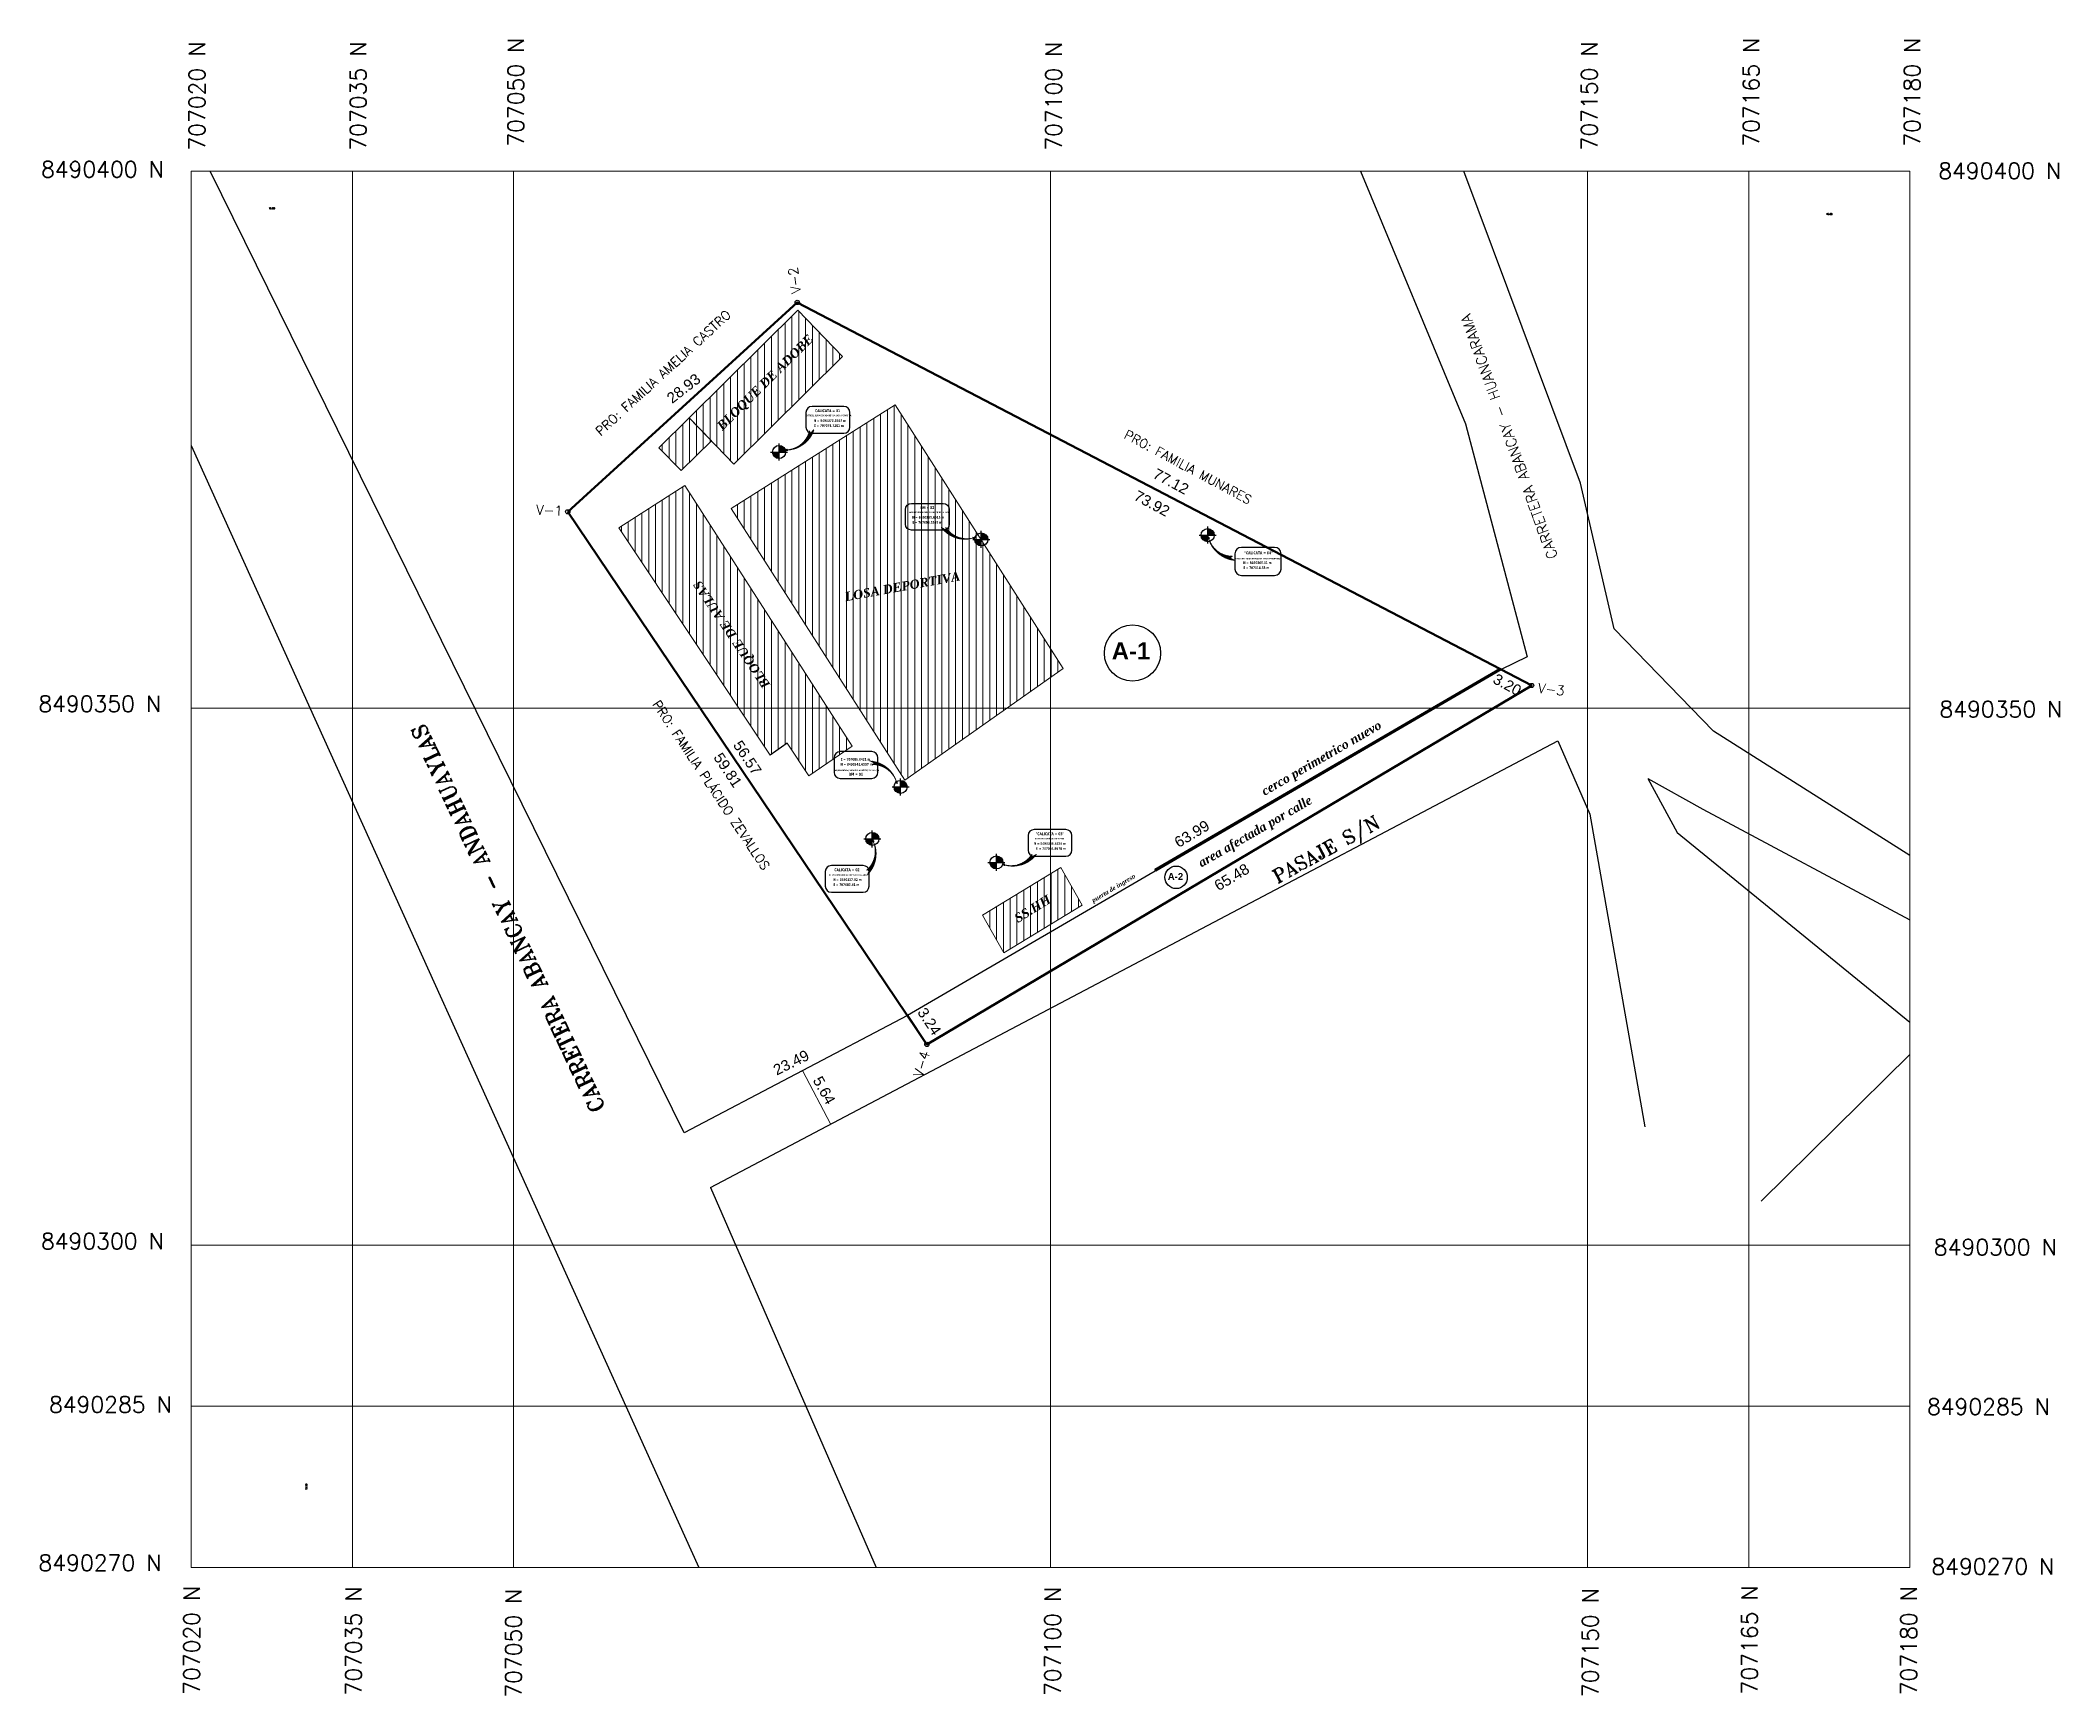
# Model space of a CAD drawing. Header units: metres. Extents: x 706106 to 709341, y 8490035 to 8490642.
# Drawn here: x 706106.3 to 706294.3, y 8490035.3 to 8490189.4 of the extents above; entities that cross this region are included whole.
import ezdxf
from ezdxf.enums import TextEntityAlignment as Align

# ---------------------------------------------------------------- set-up
doc = ezdxf.new("R2010")
doc.units = ezdxf.units.M
for name, color, linetype, lineweight in [('1-blanco', 7, 'Continuous', 25), ('auxiliar', 1, 'Continuous', 9), ('BLOQUES', 7, 'Continuous', 60), ('detalles', 84, 'Continuous', 25), ('V-INTEREG', 5, 'Continuous', 5)]:
    doc.layers.add(name, color=color, linetype=linetype, lineweight=lineweight)
for name, color, linetype in [('C-ANNO-MATC-TEXT', 150, 'Continuous'), ('C-HYDR-CTCH-HDPT', 2, 'Continuous'), ('C-PROP-BRNG', 92, 'Continuous'), ('C-ROAD-SECT-DIAG', 212, 'Continuous'), ('C-ROAD-TEXT', 11, 'Continuous'), ('C-SSWR-PIPE-PATT', 7, 'Continuous'), ('C-STRM-STRC', 170, 'Continuous'), ('CALLES', 7, 'Continuous'), ('graf-02', 4, 'Continuous'), ('V-SITE-VEGE', 80, 'Continuous')]:
    doc.layers.add(name, color=color, linetype=linetype)
doc.styles.add('COTAS', font='arial.ttf')
doc.styles.add('MtXpl_Palatino_Linot', font='')
doc.styles.add('MtXpl_Verdana', font='')
doc.styles.add('ROMANT', font='romant.shx')
doc.styles.get("Standard").update_dxf_attribs({"font": 'simplex.shx'})
doc.styles.get('MtXpl_Palatino_Linot').set_extended_font_data('Palatino Linotype', italic=True, bold=True)
doc.styles.get('MtXpl_Verdana').set_extended_font_data('Verdana', bold=True)
doc.dimstyles.new('ESC. 1.1000 sin linea', dxfattribs={"dimtxt": 0.15, "dimasz": 0.7, "dimexe": 0.15, "dimexo": 0.2, "dimgap": 0.5, "dimtad": 1, "dimzin": 1, "dimdsep": 46, "dimtxsty": 'Standard', "dimblk": 'DOT', "dimcen": 2.1665, "dimse1": 1, "dimse2": 1, "dimsd1": 1, "dimsd2": 1, "dimadec": 0, "dimazin": 0, "dimtfac": 1, "dimtmove": 0, "dimatfit": 3, "dimldrblk": 'DOT', "dimfxl": 0.15, "dimarcsym": 0})
pattern_1 = [(90, (-898.174, -30.42453), (-0.635, 0), [])]

msp = doc.modelspace()

# ---------------------------------------------------------------- texts
at = {"char_height": 1, "attachment_point": 5, "style": 'COTAS'}
for s, insert, rotation in [('28.93', (706166.155, 8490157.0319), 37.701128), ('77.12', (706211.5269, 8490148.3703), 331.759361), ('73.92', (706209.7487, 8490146.3201), 331.759361), ('3.20', (706242.8312, 8490129.4466), 331.759361), ('56.57', (706172.0833, 8490122.6413), 303.58729), ('59.81', (706170.2648, 8490121.4954), 303.58729), ('63.99', (706213.4716, 8490115.5563), 31.074812), ('65.48', (706217.1866, 8490111.5261), 31.074812), ('3.24', (706189.0272, 8490098.0921), 303.58729), ('23.49', (706176.1609, 8490094.2592), 26.371925), ('5.64', (706179.2336, 8490091.6769), 299.032308)]:
    msp.add_mtext(s, dxfattribs=dict(at, insert=insert, rotation=rotation))
at = {"layer": '1-blanco', "linetype": 'Continuous', "lineweight": 9, "attachment_point": 8, "rotation": 0.014456}
for s, insert, char_height in [('{\\fArial|b1|i0|c0|p34;A-1}', (706207.7988, 8490131.7966), 1.592525), ('{\\fArial|b1|i0|c0|p34;A-2}', (706211.9423, 8490111.2715), 0.63701)]:
    msp.add_mtext(s, dxfattribs=dict(at, insert=insert, char_height=char_height))
at = {"layer": 'auxiliar', "char_height": 0.9, "attachment_point": 5}
for s, insert, rotation in [('\\A1;V-2', (706176.4683, 8490167.0828), 97.68051), ('\\A1;V-1', (706153.651, 8490145.6797), 357.715329), ('\\A1;V-3', (706246.9351, 8490129.0072), 353.525891), ('\\A1;V-4', (706188.3054, 8490094.125), 73.061404)]:
    msp.add_mtext(s, dxfattribs=dict(at, insert=insert, rotation=rotation))
at = {"layer": 'BLOQUES', "lineweight": 25, "char_height": 1.5, "attachment_point": 5, "rotation": 90}
for s, insert in [('707050 N', (706150.5349, 8490184.6146)), ('707165 N', (706265.5376, 8490184.6146)), ('707180 N', (706280.5376, 8490184.6146)), ('707020 N', (706120.8442, 8490184.2477)), ('707035 N', (706135.8442, 8490184.2477)), ('707100 N', (706200.5983, 8490184.2432)), ('707150 N', (706250.4742, 8490184.2702)), ('707020 N', (706120.3479, 8490040.4738)), ('707035 N', (706135.4068, 8490040.4102)), ('707050 N', (706150.3174, 8490040.2062)), ('707100 N', (706200.5048, 8490040.37)), ('707150 N', (706250.5681, 8490040.2594)), ('707165 N', (706265.3847, 8490040.5081)), ('707180 N', (706280.2092, 8490040.4336))]:
    msp.add_mtext(s, dxfattribs=dict(at, insert=insert))
at = {"layer": 'BLOQUES', "lineweight": 25, "char_height": 1.5, "attachment_point": 5}
for s, insert in [('8490400 N', (706112.038, 8490177.4285)), ('8490400 N', (706288.683, 8490177.286)), ('8490350 N', (706111.7903, 8490127.6603)), ('8490350 N', (706288.7938, 8490127.1594)), ('8490300 N', (706112.0357, 8490077.6296)), ('8490300 N', (706288.2713, 8490077.0832)), ('8490285 N', (706112.7816, 8490062.4174)), ('8490285 N', (706287.6293, 8490062.2277)), ('8490270 N', (706111.8109, 8490047.6737)), ('8490270 N', (706288.0428, 8490047.3359))]:
    msp.add_mtext(s, dxfattribs=dict(at, insert=insert))
at = {"layer": 'C-PROP-BRNG', "color": 42, "style": 'MtXpl_Palatino_Linot'}
for s, rotation, p in [('BLOQUE DE ADOBE', 44.763356, (706169.7572, 8490153.0662)), ('BLOQUE DE AULAS', 123.875011, (706174.246, 8490129.4626)), ('LOSA DEPORTIVA', 10.322382, (706181.2513, 8490137.2151)), ('SS.HH', 31.792076, (706197.2741, 8490107.2482))]:
    msp.add_text(s, height=0.84375, rotation=rotation, dxfattribs=at).set_placement(p)
at = {"layer": 'C-PROP-BRNG', "color": 0, "style": 'MtXpl_Palatino_Linot'}
for s, height, rotation, p in [('cerco perimetrico nuevo', 0.84375, 30.069977, (706220.2483, 8490119.0894)), ('area afectada por calle', 0.84375, 30.069977, (706214.3643, 8490112.4261)), ('puerta de ingreso', 0.421875, 30.844312, (706204.2987, 8490109.1474, -1497.5))]:
    msp.add_text(s, height=height, rotation=rotation, dxfattribs=at).set_placement(p)
at = {"layer": 'C-ROAD-TEXT', "color": 6, "style": 'MtXpl_Verdana', "width": 0.75}
for s, height, p in [('ENTRE EL BLOQUE DE ADOBE Y LA LOSA  DEPORTIVA', 0.130913, (706177.5591, 8490154.4458, -3438.2777)), ('N = 9490373.8467 m', 0.234375, (706178.2816, 8490153.9191, -3505.372)), ('E = 707074.7281 m', 0.234375, (706178.2852, 8490153.4519, -3505.372)), ('CALICATA = 01', 0.257812, (706178.3837, 8490154.8235, -3568.7534)), ('"INICIO DEL TALUD DETRAS DEL CERCO PERIMETRICO"', 0.130913, (706217.5062, 8490141.1042, -26.8377)), ('N = 8490366.11 m', 0.234375, (706218.25, 8490140.6864, -26.8377)), ('E = 707114.63 m', 0.234375, (706218.2535, 8490140.2192, -26.8377)), ('"CALICATA = 04"', 0.257812, (706218.3521, 8490141.5908, -90.2191)), ('N = 8490335.6326 m', 0.234375, (706198.7661, 8490114.5384, -520.5089)), ('AL PIE DEL MONTÍCULO DE TIERRA ', 0.130913, (706198.8398, 8490115.0336, -453.4146)), ('"CALICATA = 03"', 0.257812, (706198.9345, 8490115.4308, -583.8902)), ('E = 707094.9578 m', 0.234375, (706198.9695, 8490114.0712, -520.5089)), ('CALICATA = 02', 0.257812, (706180.1824, 8490112.0832, -63.3814)), ('EN LA PARTE LIBRE AL COSTADO DE LA LOSA ', 0.130913, (706179.6833, 8490111.6606, 67.0943)), ('N = 8490337.82 m', 0.234375, (706180.0803, 8490111.1788)), ('E = 707083.41 m', 0.234375, (706180.0839, 8490110.7116))]:
    msp.add_text(s, height=height, dxfattribs=at).set_placement(p)
at = {"layer": 'C-ROAD-TEXT', "color": 3, "style": 'MtXpl_Verdana', "width": 0.75}
for s, height, p in [('BM = 02', 0.25781, (706188.1786, 8490145.8085, -570.4714)), ('MONUMENTADO PARALELO AL EJE DE LA LOSA', 0.130913, (706187.1523, 8490145.4206, -439.9957)), ('N = 8490365.6915 m', 0.234375, (706187.4295, 8490144.9067, -507.09)), ('E = 707093.5555 m', 0.234375, (706187.4375, 8490144.4395, -507.09)), ('MONUMENTADO PARALELO AL VÉRTICE DE LA LOSA', 0.130913, (706180.2375, 8490121.395, -439.9567)), ('N = 8490342.6597 m', 0.234375, (706180.7551, 8490121.9174, -507.051)), ('E = 707086.0421 m', 0.234375, (706180.7631, 8490122.3846, -507.051)), ('BM = 01', 0.25781, (706181.5389, 8490120.9817, -570.4324))]:
    msp.add_text(s, height=height, dxfattribs=at).set_placement(p)
at = {"layer": 'CALLES', "style": 'ROMANT'}
for s, height, rotation, p in [('CARRETERA ABANCAY - HUANCARAMA', 0.95625, 109.833543, (706243.004, 8490152.5338)), ('PRO: FAMILIA AMELIA CASTRO', 0.85, 42.594273, (706164.2477, 8490158.4837)), ('PRO: FAMILIA MUNARES', 0.85, 331.815482, (706213.1065, 8490149.7022)), ('PRO: FAMILIA PLÁCIDO ZEVALLOS', 0.85, 303.595643, (706168.8349, 8490120.1755, 3004)), ('CARRETERA ABANCAY - ANDAHUAYLAS', 1.434375, 115.177535, (706149.7984, 8490107.6812)), ('PASAJE S/N', 1.275, 28.669802, (706226.0096, 8490114.0517))]:
    msp.add_text(s, height=height, rotation=rotation, dxfattribs=at).set_placement(p, align=Align.MIDDLE)

# ---------------------------------------------------------------- blocks, each defined once
blk = doc.blocks.new('bm')
for p, q in [((-0.13, 0), (0.13, 0)), ((0, -0.13), (0, 0.13))]:
    blk.add_line(p, q)
at = {"const_width": 0.1}
for points in [[(-0.05, 0, 0.414214), (0, -0.05, 1)], [(0.05, 0, 0.414214), (0, 0.05, 1)]]:
    blk.add_lwpolyline(points, format="xyb", dxfattribs=at)
blk.add_circle((0, 0), 0.1)
blk = doc.blocks.new('_Dot')
at = {"layer": 'graf-02', "color": 0, "lineweight": -2}
blk.add_line((-0.5, 0), (-1, 0), dxfattribs=at)
at = {"layer": 'graf-02', "color": 0, "const_width": 0.5}
blk.add_lwpolyline([(-0.25, 0, 1), (0.25, 0, 1)], format="xyb", close=True, dxfattribs=at)
blk = doc.blocks.new('*D17')
at = {"layer": 'Defpoints', "color": 0, "transparency": 16777216}
for p in [(706120.31, 8490173.23), (706135.31, 8490173.23), (706135.31, 8490173.23)]:
    blk.add_point(p, dxfattribs=at)
at = {"layer": 'C-HYDR-CTCH-HDPT', "color": 0, "transparency": 16777216, "insert": (706127.81, 8490173.8), "char_height": 0.15, "attachment_point": 5}
blk.add_mtext('15.00', dxfattribs=at)
blk = doc.blocks.new('*D18')
at = {"layer": 'Defpoints', "color": 0, "transparency": 16777216}
for p in [(706131.61, 8490062.26), (706131.61, 8490047.26), (706131.61, 8490047.26)]:
    blk.add_point(p, dxfattribs=at)
at = {"layer": 'C-HYDR-CTCH-HDPT', "color": 0, "transparency": 16777216, "insert": (706131.03, 8490054.76), "char_height": 0.15, "attachment_point": 5, "rotation": 90}
blk.add_mtext('15.00', dxfattribs=at)
blk = doc.blocks.new('*D19')
at = {"layer": 'Defpoints', "color": 0, "transparency": 16777216}
for p in [(706265.31, 8490172.68), (706280.31, 8490172.68), (706280.31, 8490172.68)]:
    blk.add_point(p, dxfattribs=at)
at = {"layer": 'C-HYDR-CTCH-HDPT', "color": 0, "transparency": 16777216, "insert": (706272.81, 8490173.26), "char_height": 0.15, "attachment_point": 5}
blk.add_mtext('15.00', dxfattribs=at)

# ---------------------------------------------------------------- dimensions: what is measured, and where the dimension line sits
at = {"layer": 'C-HYDR-CTCH-HDPT'}
for p1, p2, picture, middle in [((706120.3108, 8490173.2297), (706135.3108, 8490173.2297), '*D17', (706127.8108, 8490173.8047)), ((706265.3108, 8490172.683), (706280.3108, 8490172.683), '*D19', (706272.8108, 8490173.258)), ((706131.6057, 8490062.2642), (706131.6057, 8490047.2642), '*D18', (706131.0307, 8490054.7642))]:
    dim = msp.add_aligned_dim(p1=p1, p2=p2, distance=0, dimstyle='ESC. 1.1000 sin linea', dxfattribs=at)
    dim.commit()
    dim.dimension.update_dxf_attribs({"geometry": picture, "text_midpoint": middle})

# ---------------------------------------------------------------- hatches: boundary and pattern name
at = {"layer": 'BLOQUES', "lineweight": 0}
h = msp.add_hatch(dxfattribs=at)
h.set_pattern_fill('ANSI31', color=256, scale=0.2, angle=45)
h.set_pattern_definition(pattern_1)
h.paths.add_polyline_path([(706180.9372, 8490160.0074), (706170.8357, 8490149.9846), (706166.6757, 8490154.2898), (706176.7772, 8490164.3126)])
h.paths.add_polyline_path([(706169.9509, 8490152.4678), (706178.9033, 8490161.3466), (706177.7039, 8490162.556), (706168.7514, 8490153.6772)], flags=24)
h = msp.add_hatch(dxfattribs=at)
h.set_pattern_fill('ANSI31', color=256, scale=0.2, angle=45)
h.set_pattern_definition(pattern_1)
h.paths.add_polyline_path([(706170.5799, 8490145.837), (706186.748, 8490120.553), (706201.4908, 8490130.952), (706185.8371, 8490155.4995)])
h.paths.add_polyline_path([(706181.0781, 8490136.9321), (706192.3232, 8490138.9802), (706192.0855, 8490140.2854), (706180.8404, 8490138.2372)], flags=24)
h.paths.add_polyline_path([(706174.8703, 8490129.5398), (706167.9937, 8490139.7828), (706166.5795, 8490138.8334), (706173.456, 8490128.5904)], flags=24)
h.paths.add_polyline_path([(706169.9509, 8490152.4678), (706178.9033, 8490161.3466), (706177.7039, 8490162.556), (706168.7514, 8490153.6772)], flags=24)
h = msp.add_hatch(dxfattribs=at)
h.set_pattern_fill('ANSI31', color=256, scale=0.2, angle=45)
h.set_pattern_definition(pattern_1)
h.paths.add_polyline_path([(706168.7468, 8490152.1465), (706165.9342, 8490149.3812), (706163.8447, 8490151.5064), (706166.6757, 8490154.2898)])
h = msp.add_hatch(dxfattribs=at)
h.set_pattern_fill('ANSI31', color=256, scale=0.2, angle=45)
h.set_pattern_definition(pattern_1)
h.paths.add_polyline_path([(706181.8434, 8490123.7242), (706177.8185, 8490120.946), (706175.7899, 8490123.9978), (706174.1916, 8490122.8946), (706160.1322, 8490144.0461), (706166.25, 8490147.9898)])
h.paths.add_polyline_path([(706181.0781, 8490136.9321), (706192.3232, 8490138.9802), (706192.0855, 8490140.2854), (706180.8404, 8490138.2372)], flags=24)
h.paths.add_polyline_path([(706174.8703, 8490129.5398), (706167.9937, 8490139.7828), (706166.5795, 8490138.8334), (706173.456, 8490128.5904)], flags=24)
h = msp.add_hatch(dxfattribs=at)
h.set_pattern_fill('ANSI31', color=256, scale=0.2, angle=45)
h.set_pattern_definition(pattern_1)
h.paths.add_polyline_path([(706203.2513, 8490108.9068), (706201.258, 8490112.4211), (706193.97, 8490107.9949), (706195.9633, 8490104.4806)])
h.paths.add_polyline_path([(706197.2162, 8490106.9221), (706200.6744, 8490109.0656), (706199.976, 8490110.1925), (706196.5178, 8490108.0489)], flags=24)
at = {"layer": 'V-INTEREG', "lineweight": 0}
h = msp.add_hatch(dxfattribs=at)
h.set_pattern_fill('ANSI31', color=8, scale=0.027191, angle=-193.688975, style=0)
h.set_pattern_definition([(211.311025, (706176.4634896, 8490147.50781), (0.0017663499, -0.0029038762), [])])
edge = h.paths.add_edge_path()
edge.add_line((706178.2746, 8490153.2001), (706177.9812, 8490152.8464))
edge.add_line((706177.9812, 8490152.8464), (706177.8747, 8490153.0756))
edge.add_arc((706175.6234, 8490153.6078), 2.3134, 273.126986, 346.699516, ccw=False)
edge.add_arc((706175.6531, 8490154.0528), 2.7566, 272.004722, 341.981115)
h.paths.add_polyline_path([(706175.8058, 8490151.3723), (706175.7496, 8490151.2979), (706175.8286, 8490151.2341), (706175.5533, 8490151.2699)])
h = msp.add_hatch(dxfattribs=at)
h.set_pattern_fill('ANSI31', color=8, scale=0.027191, angle=-212.683187, style=0)
h.set_pattern_definition([(192.31681, (706194.0255837, 8490139.299304), (0.0007250424, -0.003320663), [])])
edge = h.paths.add_edge_path()
edge.add_line((706190.1416, 8490144.0922), (706190.5342, 8490143.8532))
edge.add_line((706190.5342, 8490143.8532), (706190.5602, 8490144.1046))
edge.add_arc((706192.5157, 8490145.3406), 2.3134, 212.294696, 285.867226)
edge.add_arc((706192.3428, 8490145.7517), 2.7566, 217.013097, 286.98949, ccw=False)
h.paths.add_polyline_path([(706193.0708, 8490143.1674), (706193.1483, 8490143.1154), (706193.0943, 8490143.0293), (706193.3429, 8490143.1528)])
h = msp.add_hatch(dxfattribs=at)
h.set_pattern_fill('ANSI31', color=8, scale=0.027191, angle=-73.516556, style=0)
h.set_pattern_definition([(331.483444, (706219.621728, 8490148.888675), (0.0016226757, 0.0029865386), [])])
edge = h.paths.add_edge_path()
edge.add_line((706217.4413, 8490141.0339), (706217.032, 8490141.2429))
edge.add_line((706217.032, 8490141.2429), (706217.2325, 8490141.3969))
edge.add_arc((706217.2601, 8490143.7101), 2.3134, 195.742264, 269.314794, ccw=False)
edge.add_arc((706217.7009, 8490143.7783), 2.7566, 194.62, 264.596393)
h.paths.add_polyline_path([(706215.1184, 8490143.0438), (706215.0335, 8490143.0825), (706214.9885, 8490142.9914), (706214.9634, 8490143.2679)])
h = msp.add_hatch(dxfattribs=at)
h.set_pattern_fill('ANSI31', color=8, scale=0.027191, angle=-156.38919, style=0)
h.set_pattern_definition([(248.61081, (706189.6301145, 8490118.0752632), (0.0031647951, -0.0012395809), [])])
edge = h.paths.add_edge_path()
edge.add_line((706183.4876, 8490122.3443), (706183.9042, 8490122.1503))
edge.add_line((706183.9042, 8490122.1503), (706183.7095, 8490121.9892))
edge.add_arc((706183.7665, 8490119.6765), 2.3134, 17.838777, 91.411307, ccw=False)
edge.add_arc((706183.3286, 8490119.5922), 2.7566, 16.716513, 86.692906)
h.paths.add_polyline_path([(706185.8824, 8490120.4207), (706185.9687, 8490120.3851), (706186.0103, 8490120.4778), (706186.0456, 8490120.2024)])
h = msp.add_hatch(dxfattribs=at)
h.set_pattern_fill('ANSI31', color=8, scale=0.027191, angle=-113.904617, style=0)
h.set_pattern_definition([(291.095383, (706187.4245563, 8490116.3459853), (0.00317111, 0.001223336), [])])
edge = h.paths.add_edge_path()
edge.add_line((706183.2806, 8490111.776), (706183.4568, 8490112.2005))
edge.add_line((706183.4568, 8490112.2005), (706183.2044, 8490112.1878))
edge.add_arc((706181.6844, 8490113.9318), 2.3134, 311.073266, 384.645797)
edge.add_arc((706181.3046, 8490113.6982), 2.7566, 315.791668, 385.76806, ccw=False)
h.paths.add_polyline_path([(706183.7474, 8490114.8121), (706183.7871, 8490114.8965), (706183.8804, 8490114.8564), (706183.7204, 8490115.0832)])
h = msp.add_hatch(dxfattribs=at)
h.set_pattern_fill('ANSI31', color=8, scale=0.027191, angle=-212.683187, style=0)
h.set_pattern_definition([(192.31681, (706195.2351568, 8490108.8627102), (0.0007250424, -0.003320663), [])])
edge = h.paths.add_edge_path()
edge.add_line((706199.0003, 8490113.6556), (706198.6077, 8490113.4166))
edge.add_line((706198.6077, 8490113.4166), (706198.5817, 8490113.668))
edge.add_arc((706196.6262, 8490114.904), 2.3134, 254.132774, 327.705304, ccw=False)
edge.add_arc((706196.7991, 8490115.3151), 2.7566, 253.01051, 322.986903)
h.paths.add_polyline_path([(706196.0711, 8490112.7309), (706195.9937, 8490112.6788), (706196.0476, 8490112.5927), (706195.799, 8490112.7162)])

# ---------------------------------------------------------------- linework, layer by layer
msp.add_line((706175.7899, 8490123.9978), (706174.1916, 8490122.8946))
at = {"flags": 128}
for points in [[(706186.9828, 8490098.6421), (706166.1863, 8490087.7273), (706122.0565, 8490177.2642)], [(706229.1825, 8490177.2642), (706238.9344, 8490153.7378), (706244.6771, 8490132.0534), (706242.2703, 8490130.8534)], [(706280.3108, 8490113.5401), (706262.0409, 8490125.1337), (706252.7735, 8490134.6571), (706249.6408, 8490148.2245), (706238.7876, 8490177.2642)], [(706120.3108, 8490151.7146), (706167.5621, 8490047.2642)], [(706168.6588, 8490082.6299), (706247.5442, 8490124.2253), (706250.5341, 8490117.3788), (706255.6395, 8490088.2748)], [(706255.9258, 8490120.7234), (706258.642, 8490115.6939), (706280.3108, 8490098.0357)], [(706255.9258, 8490120.7234), (706261.0471, 8490117.8625), (706280.3108, 8490107.5639)], [(706280.3108, 8490095.0192), (706266.4696, 8490081.3651)], [(706168.6588, 8490082.6299), (706184.0825, 8490047.2642)]]:
    msp.add_lwpolyline(points, dxfattribs=at)
for centre, radius in [((706207.9391, 8490132.3921), 2.6165), ((706211.9984, 8490111.5098), 1.0466)]:
    msp.add_circle(centre, radius)
at = {"layer": 'BLOQUES', "lineweight": 0}
for p, q in [((706177.1249, 8490093.468), (706177.0807, 8490093.4447)), ((706177.2367, 8490093.4704), (706179.8198, 8490088.5715)), ((706179.7547, 8490088.4806), (706179.7105, 8490088.4573))]:
    msp.add_line(p, q, dxfattribs=at)
at = {"layer": 'BLOQUES', "lineweight": 0, "flags": 128}
for points in [[(706180.9372, 8490160.0074), (706170.8357, 8490149.9846), (706166.6757, 8490154.2898), (706176.7772, 8490164.3126)], [(706170.5799, 8490145.837), (706186.748, 8490120.553), (706201.4908, 8490130.952), (706185.8371, 8490155.4995)], [(706168.7468, 8490152.1465), (706165.9342, 8490149.3812), (706163.8447, 8490151.5064), (706166.6757, 8490154.2898)], [(706203.2513, 8490108.9068), (706201.258, 8490112.4211), (706193.97, 8490107.9949), (706195.9633, 8490104.4806)]]:
    msp.add_lwpolyline(points, close=True, dxfattribs=at)
msp.add_lwpolyline([(706181.8434, 8490123.7242), (706177.8185, 8490120.946), (706175.7899, 8490123.9978), (706174.1916, 8490122.8946), (706160.1322, 8490144.0461), (706166.25, 8490147.9898), (706181.8434, 8490123.7242)], dxfattribs=at)
at = {"layer": 'BLOQUES', "lineweight": 35, "flags": 128}
msp.add_lwpolyline([(706210.0325, 8490112.2448), (706242.1131, 8490130.9354), (706242.2703, 8490130.8534), (706210.1082, 8490112.1152)], close=True, dxfattribs=at)
at = {"layer": 'C-ANNO-MATC-TEXT', "lineweight": 9}
for p, q in [((706120.3108, 8490177.2642), (706280.3108, 8490177.2642)), ((706120.3108, 8490047.2642), (706120.3108, 8490177.2642)), ((706135.3108, 8490047.2642), (706135.3108, 8490177.2642)), ((706150.3108, 8490047.2642), (706150.3108, 8490177.2642)), ((706200.3108, 8490047.2642), (706200.3108, 8490177.2642)), ((706250.3108, 8490047.2642), (706250.3108, 8490177.2642)), ((706265.3108, 8490047.2642), (706265.3108, 8490177.2642)), ((706280.3108, 8490047.2642), (706280.3108, 8490177.2642)), ((706120.3108, 8490127.2642), (706280.3108, 8490127.2642)), ((706120.3108, 8490077.2642), (706280.3108, 8490077.2642)), ((706120.3108, 8490062.2642), (706280.3108, 8490062.2642)), ((706120.3108, 8490047.2642), (706280.3108, 8490047.2642))]:
    msp.add_line(p, q, dxfattribs=at)
at = {"layer": 'C-HYDR-CTCH-HDPT', "flags": 128}
msp.add_lwpolyline([(706186.9828, 8490098.6421), (706188.7968, 8490095.9516), (706245.105, 8490129.3748), (706242.2703, 8490130.8534), (706186.9828, 8490098.6421)], dxfattribs=at)
at = {"layer": 'C-ROAD-SECT-DIAG', "lineweight": 40, "flags": 128}
msp.add_lwpolyline([(706186.9828, 8490098.6421), (706188.7717, 8490095.9888)], dxfattribs=at)
at = {"layer": 'C-ROAD-TEXT', "color": 4, "linetype": 'Continuous', "lineweight": -3}
for points, elevation in [([(706177.5378, 8490154.7808), (706177.5378, 8490153.4229, 0.41421356), (706178.1043, 8490152.8565), (706181.0558, 8490152.8565, 0.41421356), (706181.6222, 8490153.4229), (706181.6222, 8490154.7808, 0.41421356), (706181.0558, 8490155.3473), (706178.1043, 8490155.3473, 0.41421356)], -3505.372), ([(706190.8792, 8490145.762), (706190.8792, 8490144.404, -0.41421356), (706190.3128, 8490143.8376), (706187.3613, 8490143.8376, -0.41421356), (706186.7948, 8490144.404), (706186.7948, 8490145.762, -0.41421356), (706187.3613, 8490146.3284), (706190.3128, 8490146.3284, -0.41421356)], -507.09), ([(706217.4799, 8490141.6395), (706217.4799, 8490140.2137, 0.41421356), (706218.0747, 8490139.6189), (706221.1737, 8490139.6189, 0.41421356), (706221.7685, 8490140.2137), (706221.7685, 8490141.6395, 0.41421356), (706221.1737, 8490142.2343), (706218.0747, 8490142.2343, 0.41421356)], -177.8796), ([(706184.2396, 8490121.2861), (706184.2396, 8490122.644, 0.41421356), (706183.6731, 8490123.2105), (706180.7216, 8490123.2105, 0.41421356), (706180.1552, 8490122.644), (706180.1552, 8490121.2861, 0.41421356), (706180.7216, 8490120.7197), (706183.6731, 8490120.7197, 0.41421356)], -507.051), ([(706198.2157, 8490115.3937), (706198.2157, 8490114.0358, 0.41421356), (706198.7821, 8490113.4694), (706201.7336, 8490113.4694, 0.41421356), (706202.3001, 8490114.0358), (706202.3001, 8490115.3937, 0.41421356), (706201.7336, 8490115.9602), (706198.7821, 8490115.9602, 0.41421356)], -520.5089)]:
    msp.add_lwpolyline(points, format="xyb", close=True, dxfattribs=dict(at, elevation=elevation))
msp.add_lwpolyline([(706179.3366, 8490112.0405), (706179.3366, 8490110.6826, 0.41421356), (706179.903, 8490110.1162), (706182.8545, 8490110.1162, 0.41421356), (706183.4209, 8490110.6826), (706183.4209, 8490112.0405, 0.41421356), (706182.8545, 8490112.607), (706179.903, 8490112.607, 0.41421356)], format="xyb", close=True, dxfattribs=at)
at = {"layer": 'C-SSWR-PIPE-PATT'}
for centre in [(706176.7302, 8490165.0381), (706155.3612, 8490145.5427), (706155.3612, 8490145.5427), (706245.105, 8490129.3748), (706188.7968, 8490095.9516)]:
    msp.add_circle(centre, 0.1964, dxfattribs=at)
at = {"layer": 'C-STRM-STRC', "lineweight": 50, "flags": 128}
msp.add_lwpolyline([(706155.3612, 8490145.5427), (706176.7302, 8490165.0381), (706245.105, 8490129.3748), (706188.7968, 8490095.9516), (706155.3612, 8490145.5427)], dxfattribs=at)
at = {"layer": 'V-SITE-VEGE', "flags": 128}
msp.add_lwpolyline([(706186.9828, 8490098.6421), (706155.3612, 8490145.5427), (706176.7302, 8490165.0381), (706242.2703, 8490130.8534), (706186.9828, 8490098.6421)], dxfattribs=at)

# ---------------------------------------------------------------- block references
at = {"layer": 'BLOQUES', "lineweight": 0, "xscale": 0.05, "yscale": 0.05, "zscale": 0.05}
for p, rotation in [((706177.2133, 8490093.5147), 117.8021881420792), ((706179.8431, 8490088.5273), 297.8021881420792)]:
    msp.add_blockref('_Dot', p, dxfattribs=dict(at, rotation=rotation))
at = {"layer": 'detalles', "linetype": 'Continuous', "xscale": 6.096, "yscale": 6.096, "zscale": 6.096}
for p in [(706175.0388, 8490151.1111), (706214.9401, 8490143.3698), (706193.8662, 8490142.9695, 2998.282), (706186.3528, 8490119.9241, 2998.321), (706183.7179, 8490115.0851), (706195.2684, 8490112.897)]:
    msp.add_blockref('bm', p, dxfattribs=at)

msp.set_redraw_order([(e.dxf.handle, doc.entitydb.next_handle()) for e in msp.query("TEXT MTEXT ATTDEF DIMENSION ARC_DIMENSION")])  # texts and dimensions are drawn at this point

doc.saveas('drawing.dxf')
